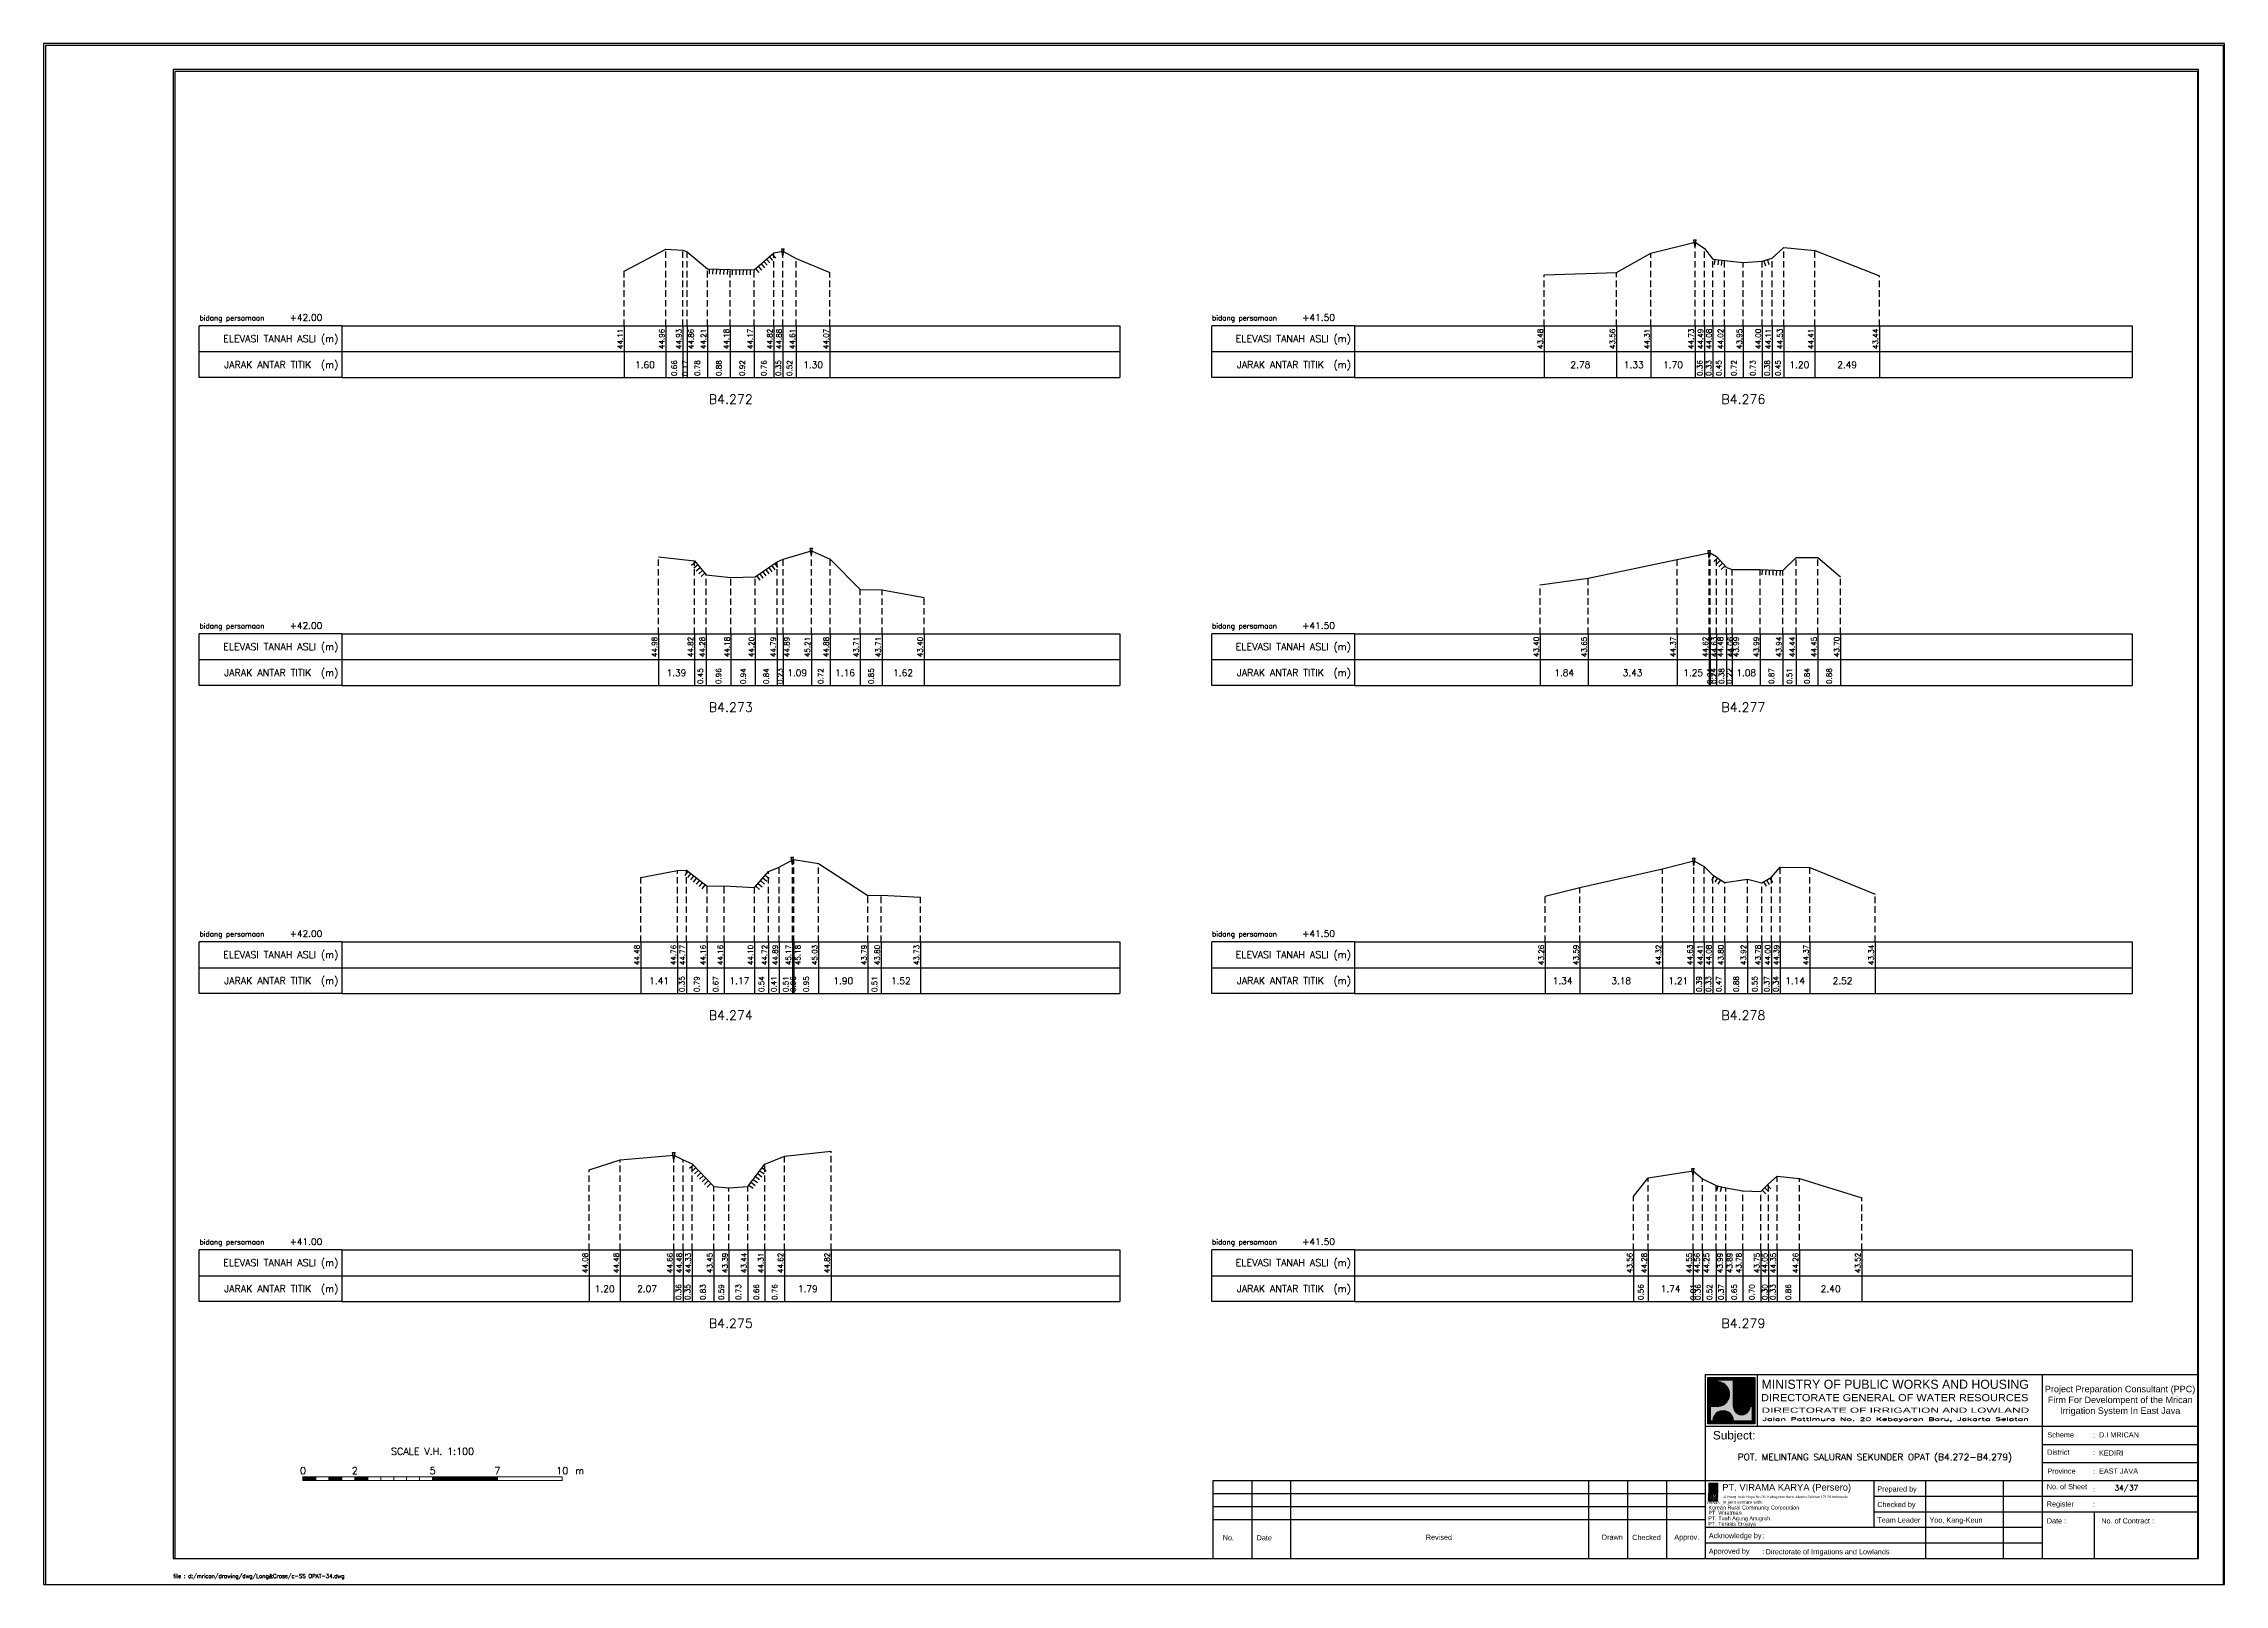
# Model space of a CAD drawing. Header units: inches. Extents: x -11 to 3175, y -842 to -783.
# Drawn here: x 2833 to 2917.1, y -842 to -782.6 of the extents above; entities that cross this region are included whole.
import ezdxf
from ezdxf.enums import TextEntityAlignment as Align

# ---------------------------------------------------------------- set-up
doc = ezdxf.new("R2010")
doc.units = ezdxf.units.IN
doc.header["$MEASUREMENT"] = 0
doc.linetypes.add('DASHED2', pattern=[0.375, 0.25, -0.125])
doc.layers.add('KOP', color=7, linetype='Continuous')
doc.layers.add('pelengkap', color=7, linetype='Continuous')
doc.styles.add('ARIAL', font='arial.ttf')
doc.styles.add('battang01', font='arial.ttf')
doc.styles.add('L100', font='simplex.shx', dxfattribs={"height": 0.254})
doc.styles.add('L140', font='simplex.shx', dxfattribs={"height": 0.356})
doc.styles.add('L60', font='simplex.shx', dxfattribs={"height": 0.152})
doc.styles.add('L80', font='simplex.shx', dxfattribs={"height": 0.203})
doc.styles.add('ROMANS-N', font='ROMANS.SHX', dxfattribs={"width": 0.8})
doc.styles.add('SONDU', font='arial.ttf')
doc.styles.get("Standard").update_dxf_attribs({"font": 'simplex.shx'})
doc.styles.add('STYLE1', font='arial.ttf', dxfattribs={"height": 0.2})
pattern_1 = [(45, (0, 0), (-0.08838834764831843, 0.08838834764831845), [])]

# ---------------------------------------------------------------- blocks, each defined once
blk = doc.blocks.new('kop')
at = {"layer": 'KOP'}
h = blk.add_hatch(color=3, dxfattribs=at)
h.paths.add_polyline_path([(609.8653532927285, 69.7965174242664), (591.8076082223538, 69.7965174242664), (591.8076082223538, 51.90947071793616), (609.8653532927285, 51.90947071793616)])
h.paths.add_polyline_path([(592.1020534932645, 52.24844148547069), (592.1020534932645, 69.50460869670152), (609.5341911203627, 69.50460869670152), (609.5341911203627, 52.24844148547069)], flags=16)
edge = h.paths.add_edge_path(flags=0)
edge.add_line((608.873529834174, 52.90910277674104), (601.6712012034158, 52.90910277674104))
edge.add_ellipse((597.6820295724688, 52.91975268540099), major_axis=(2.820780363398898, 2.820780363398898), ratio=0.9999999999999934, start_angle=314.8470375744171, end_angle=495.1529624255826)
edge.add_line((593.6928579415221, 52.90910277674104), (592.7627147794652, 52.90910277674104))
edge.add_line((592.7627147794651, 52.90910277674104), (592.7627147794651, 58.62619728620361))
edge.add_line((592.7627147794651, 58.62619728620368), (595.428986556629, 58.62619728620368))
edge.add_ellipse((595.4289865566291, 63.36824099147847), major_axis=(-3.353131261170752, 3.353131261170752), ratio=0.9999999999999983, start_angle=134.9999999999999, end_angle=314.9999999999999)
edge.add_line((595.4289865566291, 68.11028469675327), (595.4289865566291, 68.84394741944757))
edge.add_line((595.4289865566291, 68.84394741944752), (601.6547436091821, 68.84394741944752))
edge.add_line((601.6547436091821, 68.84394741944752), (601.6547436091821, 58.59413430307072))
edge.add_ellipse((604.8563547331537, 58.62619728605213), major_axis=(2.263994459030571, 2.263994459030571), ratio=0.9999999999991376, start_angle=135.5737774266452, end_angle=315.0000000026869)
edge.add_line((608.0581264027169, 58.62619728620368), (608.873529834174, 58.62619728620368))
edge.add_line((608.873529834174, 58.62619728620368), (608.873529834174, 52.9091027767411))
h = blk.add_hatch(dxfattribs=at)
h.set_pattern_fill('ANSI31', color=21)
h.set_pattern_definition(pattern_1)
h.paths.add_polyline_path([(609.5341911203627, 69.50460869670152), (592.1020534932645, 69.50460869670152), (592.1020534932645, 52.24844148547069), (609.5341911203627, 52.24844148547069)])
edge = h.paths.add_edge_path(flags=16)
edge.add_line((608.0581264038578, 58.62619728331649), (608.873529834174, 58.62619728331649))
edge.add_line((608.873529834174, 58.62619728331649), (608.873529834174, 52.90910277674104))
edge.add_line((608.873529834174, 52.90910277674104), (601.6712012043477, 52.90910277674104))
edge.add_ellipse((597.6820295732255, 52.91975268530538), major_axis=(-2.820780363950464, 2.820780363950464), ratio=0.9999999999999999, start_angle=224.8470375717975, end_angle=405.1529624282025)
edge.add_line((593.6928579421033, 52.90910277674104), (592.7627147794651, 52.90910277674104))
edge.add_line((592.7627147794651, 52.90910277674104), (592.7627147794651, 58.62619728331649))
edge.add_line((592.7627147794651, 58.62619728331649), (595.4289865705781, 58.62619728331649))
edge.add_ellipse((595.4289865571182, 63.3682409894528), major_axis=(-3.353131262124677, 3.353131262124677), ratio=0.9999999999999912, start_angle=134.9999999999997, end_angle=314.9999999999998)
edge.add_line((595.4289865571182, 68.11028469676671), (595.4289865571182, 68.84394741944752))
edge.add_line((595.4289865571182, 68.84394741944752), (601.6547436095548, 68.84394741944752))
edge.add_line((601.6547436095548, 68.84394741944752), (601.6547436095548, 58.5941344047481))
edge.add_ellipse((604.8563547345466, 58.62619728331649), major_axis=(-2.263994459341034, 2.263994459341035), ratio=0.999999999999965, start_angle=45.57377555810933, end_angle=225.000000000001)
h = blk.add_hatch(color=3, dxfattribs=at)
edge = h.paths.add_edge_path()
edge.add_line((601.6547436091821, 68.84394741944752), (595.4289865566291, 68.84394741944752))
edge.add_line((595.4289865566291, 68.84394741944752), (595.4289865566291, 68.11028469675321))
edge.add_ellipse((595.4289865566291, 63.36824099147847), major_axis=(-3.353131261170759, 3.353131261170758), ratio=0.9999999999999979, start_angle=134.9999999999999, end_angle=314.99999999999994, ccw=False)
edge.add_line((595.4289865566291, 58.62619728620368), (592.7627147794652, 58.62619728620368))
edge.add_line((592.7627147794651, 58.62619728620368), (592.7627147794651, 52.9091027767411))
edge.add_line((592.7627147794651, 52.90910277674104), (593.692857941522, 52.90910277674104))
edge.add_ellipse((597.6820295724688, 52.91975268540099), major_axis=(-2.820780363398898, 2.820780363398898), ratio=0.9999999999999934, start_angle=-135.1529624255826, end_angle=45.15296242558293, ccw=False)
edge.add_line((601.6712012034156, 52.90910277674104), (608.8735298341738, 52.90910277674104))
edge.add_line((608.873529834174, 52.90910277674104), (608.873529834174, 58.62619728620361))
edge.add_line((608.873529834174, 58.62619728620368), (608.0581264027169, 58.62619728620368))
edge.add_ellipse((604.856354733136, 58.62619728987087), major_axis=(2.263994459042317, 2.263994459042318), ratio=0.9999999999997576, start_angle=134.426222510409, end_angle=314.999999934367, ccw=False)
edge.add_line((601.6547436091821, 58.65826027636805), (601.6547436091821, 68.8439474194476))
h = blk.add_hatch(dxfattribs=at)
h.set_pattern_fill('ANSI31', color=41)
h.set_pattern_definition(pattern_1)
h.paths.add_polyline_path([(595.5939701222399, 25.44229578518152), (591.9923714647559, 25.44229578518152), (591.9923714647559, 22.12011222587194), (595.5939701222399, 22.12011222587194)])
h.paths.add_polyline_path([(594.8290399212113, 23.80107538915849), (595.486404190889, 22.50553331270966), (594.9518442189607, 22.50553331270966), (594.3704352444638, 23.59173922572727), (594.3704352444638, 22.50553331270966), (593.8526512319377, 22.50553331270966), (593.8526512319377, 24.7253559070662), (593.2416323709347, 22.50553331270966), (592.8436656118323, 22.50553331270966), (592.1206616099082, 25.0450254569166), (592.6728596590955, 25.0450254569166), (593.0257276515837, 23.53939475651638), (593.4088768836065, 25.0450254569166), (594.3704352444638, 25.0450254569166), (594.3704352444638, 23.99209855350495), (594.8904903176194, 25.0450254569166), (595.4627761213299, 25.0450254569166)], flags=16)
at = {"color": 2}
blk.add_lwpolyline([(-49.29008735655361, -9.987386569675465), (790.6905617838997, -9.987386569675465), (790.6905617838997, 583.2926438577114), (-49.29008735655361, 583.2926438577114)], close=True, dxfattribs=at)
at = {"color": 6}
blk.add_lwpolyline([(0.6493091440684111, 0.0004927304488262507), (780.7026824837753, 0.0004927304488262507), (780.7026824837753, 573.3047645575871), (0.6493091440684111, 573.3047645575871)], close=True, dxfattribs=at)
at = {"layer": 'KOP', "color": 5}
for p, q in [((590.8030303217506, 70.96299432783698), (590.8030303217506, 29.98464833497903)), ((590.8030303217506, 70.96299432783698), (780.7026824837753, 70.96299432783698)), ((400.9033781597261, 29.98464833497903), (400.9033781597261, 0.0004927304488262507)), ((400.9033781597261, 29.98464833497903), (590.8030303217506, 29.98464833497903)), ((590.8030303217506, 29.98464833497903), (590.8030303217506, 0.0004927304488262507))]:
    blk.add_line(p, q, dxfattribs=at)
at = {"layer": 'KOP', "color": 3}
for p, q in [((591.8076082223538, 69.7965174242664), (609.8653532927285, 69.7965174242664)), ((591.8076082223538, 51.90947071793616), (591.8076082223538, 69.7965174242664)), ((592.1020534932645, 69.50460869670152), (609.5341911203627, 69.50460869670152)), ((592.1020534932645, 52.24844148547069), (592.1020534932645, 69.50460869670152)), ((595.4289865571182, 68.84394741502373), (595.4289865571182, 68.1102846954029)), ((595.4289865566291, 68.84394741944752), (601.6547436091821, 68.84394741944752)), ((601.6547436095548, 58.59413430414176), (601.6547436095548, 68.84394741502373)), ((609.5341911203627, 69.50460869670152), (609.5341911203627, 52.24844148547069)), ((609.8653532927285, 69.7965174242664), (609.8653532927285, 51.90947071793616)), ((609.8653532927285, 51.90947071793616), (591.8076082223538, 51.90947071793616)), ((609.5341911203627, 52.24844148547069), (592.1020534932645, 52.24844148547069)), ((592.7627147794651, 52.90910277674104), (592.7627147794651, 58.62619728620368)), ((595.4289865571182, 58.62619728331649), (592.7627147799426, 58.62619728331649)), ((593.6928579415221, 52.90910277674104), (592.7627147794651, 52.90910277674104)), ((608.873529834174, 52.90910277674104), (601.6712012034156, 52.90910277674104)), ((608.8735298352565, 58.62619728331649), (608.0581264038578, 58.62619728331649)), ((608.873529834174, 58.62619728620368), (608.873529834174, 52.90910277674104)), ((720.7343712747147, 43.97725428375983), (780.7026824837753, 43.97725428375983)), ((720.7343712747147, 36.98095130936949), (780.7026824837753, 36.98095130936949)), ((415.895455961991, 29.98464833497903), (415.895455961991, 0.0004927304488262507)), ((430.8875337642562, 29.98464833497903), (430.8875337642562, 0.0004927304488262507)), ((545.8267969149554, 29.98464833497903), (545.8267969149554, 0.0004927304488262507)), ((560.8188747172203, 29.98464833497903), (560.8188747172203, 0.0004927304488262507)), ((575.8109525194855, 29.98464833497903), (575.8109525194855, 0.0004927304488262507)), ((655.7687007982327, 29.98464833497903), (655.7687007982327, 11.99415497226093)), ((675.7581378679197, 29.98464833497903), (675.7581378679197, 0.0004927304488262507)), ((705.7422934724498, 29.98464833497903), (705.7422934724498, 0.0004927304488262507)), ((400.9033781597261, 24.98728906755738), (590.8030303217506, 24.98728906755738)), ((400.9033781597261, 19.98992980013563), (590.8030303217506, 19.98992980013563)), ((655.7687007982327, 23.98781721407303), (720.7343712747147, 23.98781721407303)), ((655.7687007982327, 17.99098609316704), (720.7343712747147, 17.99098609316704)), ((720.7343712747147, 23.98781721407303), (780.7026824837753, 23.98781721407303)), ((720.7343712747147, 17.99098609316704), (780.7026824837753, 17.99098609316704)), ((740.7238083444017, 17.99098609316704), (740.7238083444017, 0.0004927304488262507)), ((400.9033781597261, 14.99257053271398), (590.8030303217506, 14.99257053271398)), ((590.8030303217506, 5.997323851354935), (720.7343712747147, 5.997323851354935))]:
    blk.add_line(p, q, dxfattribs=at)
at = {"layer": 'KOP', "color": 4}
for p, q in [((610.7924673914374, 70.96299432783698), (610.7924673914374, 50.97355725815018)), ((720.7343712747147, 70.96299432783698), (720.7343712747147, 0.0004927304488262507)), ((590.8030303217506, 50.97355725815018), (720.7343712747147, 50.97355725815018)), ((720.7343712747147, 50.97355725815018), (780.7026824837753, 50.97355725815018)), ((590.8030303217506, 29.98464833497903), (720.7343712747147, 29.98464833497903)), ((720.7343712747147, 29.98464833497903), (780.7026824837753, 29.98464833497903)), ((590.8030303217506, 11.99415497226093), (720.7343712747147, 11.99415497226093))]:
    blk.add_line(p, q, dxfattribs=at)
at = {"layer": 'KOP', "color": 41}
blk.add_line((595.5939701222399, 22.12011222587194), (591.9923714647559, 22.12011222587194), dxfattribs=at)
for points in [[(591.9923714647559, 25.44229578518152), (595.5939701222399, 25.44229578518152)], [(592.2042302093139, 25.44229578518152), (592.4160889538717, 25.44229578518152)], [(592.6279476984296, 25.44229578518152), (592.8398064429874, 25.44229578518152)], [(593.0516651875452, 25.44229578518152), (593.2635239321031, 25.44229578518152)], [(593.475382676661, 25.44229578518152), (593.6872414212188, 25.44229578518152)], [(593.8991001657766, 25.44229578518152), (594.1109589103345, 25.44229578518152)], [(594.3228176548924, 25.44229578518152), (594.5346763994503, 25.44229578518152)], [(594.7465351440081, 25.44229578518152), (594.958393888566, 25.44229578518152)], [(595.1702526331238, 25.44229578518152), (595.3821113776818, 25.44229578518152)], [(592.1206616099082, 25.0450254569166), (592.6728596590955, 25.0450254569166)], [(592.1206616099082, 25.0450254569166), (592.8436656118323, 22.50553331270964)], [(592.6728596590955, 25.04502545691657), (593.0257276515837, 23.53939475651638), (593.4088768836065, 25.04502545691663)], [(592.8436656118323, 22.50553331270966), (593.2416323709347, 22.50553331270966)], [(593.2416323709347, 22.50553331270964), (593.8526512319377, 24.7253559070662)], [(593.4088768836065, 25.0450254569166), (594.3704352444638, 25.0450254569166)], [(593.8526512319377, 22.50553331270966), (593.8526512319377, 24.7253559070662)], [(593.8526512319377, 22.50553331270966), (594.3704352444638, 22.50553331270966)], [(594.3704352444638, 25.0450254569166), (594.3704352444638, 23.99209855350495)], [(594.3704352444638, 23.99209855350495), (594.8904903176194, 25.04502545691664)], [(594.9518442189607, 22.50553331270961), (594.3704352444638, 23.59173922572727)], [(594.3704352444638, 23.59173922572727), (594.3704352444638, 22.50553331270966)], [(594.8290399212113, 23.80107538915849), (595.4627761213299, 25.04502545691658)], [(594.8290399212113, 23.80107538915849), (595.486404190889, 22.50553331270966)], [(594.8904903176194, 25.0450254569166), (595.4627761213299, 25.0450254569166)], [(594.9518442189607, 22.50553331270966), (595.486404190889, 22.50553331270966)]]:
    blk.add_lwpolyline(points, dxfattribs=at)
at = {"layer": 'KOP', "color": 42}
for points in [[(592.1962927759001, 29.11418325926331), (592.1962927759001, 25.44229578518152)], [(592.5354066955362, 29.11418325926331), (592.5354066955362, 25.44229578518152)], [(592.9591241846518, 29.11418325926331), (592.9591241846518, 25.44229578518152)], [(593.3828416737675, 29.11418325926331), (593.3828416737675, 25.44229578518152)], [(593.8065591628832, 29.11418325926331), (593.8065591628832, 25.44229578518152)], [(594.2302766519989, 29.11418325926331), (594.2302766519989, 25.44229578518152)], [(594.6539941411147, 29.11418325926331), (594.6539941411147, 25.44229578518152)], [(595.0777116302304, 29.11418325926331), (595.0777116302304, 25.44229578518152)], [(595.5014291193462, 29.11418325926331), (595.5014291193462, 25.44229578518152)]]:
    blk.add_lwpolyline(points, dxfattribs=at)
at = {"layer": 'KOP', "color": 3}
for centre, major_axis, ratio, start_param, end_param in [((595.4289865571182, 63.3682409894528), (-3.353131262124677, 3.353131262124677), 0.9999999999999912, 2.35619449019234, 5.497787143782134), ((597.6820295732255, 52.91975268530538), (-2.820780363950464, 2.820780363950464), 0.9999999999999998, 3.924321118983262, 7.071253168581014), ((604.8563547345466, 58.62619728331649), (-2.263994459341034, 2.263994459341035), 0.9999999999999651, 0.7853981633974656, 3.926990816987259)]:
    blk.add_ellipse(centre, major_axis=major_axis, ratio=ratio, start_param=start_param, end_param=end_param, dxfattribs=at)
at = {"layer": 'KOP', "color": 5, "style": 'SONDU'}
for s, height, width, p, p2 in [('MINISTRY OF PUBLIC WORKS AND HOUSING', 3.49815148719519, 0.9710490151369037, (612.4932982688147, 65.39724920043633), (715.583635835389, 65.39724920043633)), ('DIRECTORATE GENERAL OF WATER RESOURCES', 2.748547597081934, 1.100714376561997, (612.3259886324004, 60.61804978528377), (715.4154333181652, 60.61804978528377)), ('DIRECTORATE OF IRRIGATION AND LOWLAND', 1.99894370696868, 1.63875262601232, (612.5247331509995, 56.15346481889102), (715.7518429621628, 56.15346481889102))]:
    blk.add_text(s, height=height, dxfattribs=dict(at, width=width)).set_placement(p, p2, align=Align.FIT)
at = {"layer": 'KOP', "color": 3, "style": 'ROMANS-N', "width": 1.832260783358812}
blk.add_text('Jalan Pattimura No. 20 Kebayoran Baru, Jakarta Selatan', height=1.249339816855425, dxfattribs=at).set_placement((612.7914110984061, 53.0739527913797), (715.583635835389, 53.0739527913797), align=Align.FIT)
at = {"layer": 'KOP', "color": 5, "style": 'ARIAL'}
blk.add_text('Subject:', height=3.252150442789123, dxfattribs=at).set_placement((593.7538629287924, 45.86653647040268))
at = {"layer": 'KOP', "color": 3}
for s, height, style, p in [('Scheme', 1.99894370696868, 'battang01', (722.7467307064071, 46.65722556886666)), ('District', 1.99894370696868, 'battang01', (722.6754973804648, 39.96707763894264)), (':', 1.99894370696868, 'battang01', (740.368327375754, 46.56012324452533)), ('D.I MRICAN', 1.99894370696868, 'battang01', (742.6585068305885, 46.65722556886666)), ('Province', 1.99894370696868, 'battang01', (722.7467307064071, 32.66461962008597)), (':', 1.99894370696868, 'battang01', (740.368327375754, 32.56751729574452)), (':', 1.99894370696868, 'battang01', (740.382074427338, 39.86997531646293)), ('KEDIRI', 1.99894370696868, 'battang01', (742.6585068305885, 39.66092259447632)), ('EAST JAVA', 1.99894370696868, 'battang01', (742.6585068305885, 32.66461962008597)), ('Prepared by', 1.99894370696868, 'battang01', (657.1430811109453, 25.78808395849862)), ('No. of Sheet ', 1.99894370696868, 'battang01', (722.520620818671, 26.67669459981798)), (':', 1.99894370696868, 'battang01', (740.3764858407951, 25.61838168175072)), ('in joint venture with:', 1.249339816855425, 'SONDU', (597.5578460284455, 21.07202452231022)), ('Checked by', 1.99894370696868, 'battang01', (657.1430811109453, 19.79125283759251)), ('Register', 1.99894370696868, 'battang01', (722.520620818671, 20.01807698302375)), (':', 1.99894370696868, 'battang01', (740.3598310849088, 19.92097465868241)), ('No.', 2, 'STYLE1', (404.7326663119579, 6.989602865739329)), ('Date', 2, 'STYLE1', (417.7761580577991, 6.989602865739329)), ('Revised', 2, 'STYLE1', (483.0371936477145, 7.169341252978228)), ('Drawn', 2, 'STYLE1', (550.9231662973559, 7.182965166626985)), ('Checked', 2, 'STYLE1', (562.6224972631348, 7.108401592637279)), ('Approv.', 2, 'STYLE1', (578.86250988613, 7.205550314016108)), ('Acknowledge by', 1.99894370696868, 'battang01', (592.1774106344633, 7.797590595780406)), (':', 1.99894370696868, 'battang01', (612.7647815001492, 7.813086169812294)), ('Team Leader', 1.99894370696868, 'battang01', (657.1430811109453, 13.79442171668651)), ('Yoo, Kang-Keun', 1.99894370696868, 'battang01', (677.261691985017, 13.79442171668651)), ('Date :', 1.99894370696868, 'battang01', (722.520620818671, 13.48542904786333)), ('No. of Contract :', 1.99894370696868, 'battang01', (743.5203251274443, 13.48542904786333)), ('Approved by', 1.99894370696868, 'battang01', (592.1774106344633, 1.800759474874411)), (':', 1.99894370696868, 'battang01', (612.8062382028575, 1.771932832116903)), ('Directorate of Irrigations and Lowlands', 1.99894370696868, 'battang01', (614.0846811434608, 1.594699671224788))]:
    blk.add_text(s, height=height, dxfattribs=dict(at, style=style)).set_placement(p)
at = {"layer": 'KOP', "color": 6, "style": 'SONDU'}
blk.add_text('PT. VIRAMA KARYA (Persero)', height=2.580944750812598, dxfattribs=at).set_placement((597.3630730504415, 26.14584984606049))
at = {"layer": 'KOP', "color": 42, "style": 'SONDU'}
blk.add_text('VIRAMA', height=0.9417941134961573, dxfattribs=at).set_placement((591.2959839900191, 21.03873930941651))
at = {"layer": 'KOP', "color": 4, "style": 'SONDU'}
for s, p in [('Korean Rural Community Corporation', (592.0172325651579, 18.85809622764893)), ('PT. Wiratman', (592.0172325651579, 16.86431729777243)), ('PT. Terasis Erojaya', (591.9444979581187, 12.58833032325808)), ('PT. Tuah Agung Anugrah', (591.9984246368545, 14.73155498450907))]:
    blk.add_text(s, height=1.49920778022651, dxfattribs=at).set_placement(p)
at = {"layer": 'KOP', "color": 3, "insert": (719.8583502723425, 60.76950394133539), "char_height": 2.49867963371085, "width": 61.43936713392102, "attachment_point": 4, "style": 'SONDU'}
blk.add_mtext('\\pi1.9124;Project Preparation Consultant (PPC)\\P\\pi3.0493;Firm For Develompent of the Mrican \\P\\pi7.7731;Irrigation System In East Java', dxfattribs=at)
at = {"layer": 'KOP', "color": 2, "insert": (597.5716775050441, 24.25098294227902), "char_height": 0.9994718534843399, "width": 48.71807324837515, "attachment_point": 1, "style": 'SONDU'}
blk.add_mtext('Jl. Hang Tuah Raya No.26, Kebayoran Baru Jakarta Selatan 12120 Indonesia', dxfattribs=at)
blk = doc.blocks.new('*X6')
at = {"color": 0}
for p, q in [((20000, 6250), (25000, 6250)), ((20000, 6200), (25000, 6200)), ((20000, 6150), (25000, 6150)), ((20000, 6100), (25000, 6100)), ((20000, 6050), (25000, 6050))]:
    blk.add_line(p, q, dxfattribs=at)
blk = doc.blocks.new('*X5')
at = {"color": 0}
for p, q in [((14000, 6250), (15000, 6250)), ((14000, 6200), (15000, 6200)), ((14000, 6150), (15000, 6150)), ((14000, 6100), (15000, 6100)), ((14000, 6050), (15000, 6050))]:
    blk.add_line(p, q, dxfattribs=at)
blk = doc.blocks.new('*X3')
at = {"color": 0}
for p, q in [((10000, 6250), (11000, 6250)), ((10000, 6200), (11000, 6200)), ((10000, 6150), (11000, 6150)), ((10000, 6100), (11000, 6100)), ((10000, 6050), (11000, 6050))]:
    blk.add_line(p, q, dxfattribs=at)
blk = doc.blocks.new('*X4')
at = {"color": 0}
for p, q in [((12000, 6250), (13000, 6250)), ((12000, 6200), (13000, 6200)), ((12000, 6150), (13000, 6150)), ((12000, 6100), (13000, 6100)), ((12000, 6050), (13000, 6050))]:
    blk.add_line(p, q, dxfattribs=at)
blk = doc.blocks.new('c100')
at = {"color": 2}
blk.add_lwpolyline([(-5, -1), (79.10000000000002, -1), (79.10000000000002, 58.4), (-5, 58.4)], close=True, dxfattribs=at)
at = {"color": 6}
blk.add_lwpolyline([(0, 0), (78.10000000000002, 0), (78.10000000000002, 57.4), (3.516176065587739e-15, 57.4)], close=True, dxfattribs=at)
at = {"color": 3, "lineweight": 0}
for points in [[(5, 3), (5.5, 3), (5.5, 3.15), (5, 3.15)], [(5.5, 3), (6, 3), (6, 3.15), (5.5, 3.15)], [(6, 3), (6.5, 3), (6.5, 3.15), (6, 3.15)], [(6.5, 3), (7, 3), (7, 3.15), (6.5, 3.15)], [(7, 3), (7.5, 3), (7.5, 3.15), (7, 3.15)], [(7.5, 3), (8, 3), (8, 3.15), (7.5, 3.15)], [(8, 3), (8.5, 3), (8.5, 3.15), (8, 3.15)], [(8.5, 3), (9, 3), (9, 3.15), (8.5, 3.15)], [(9, 3), (9.5, 3), (9.5, 3.15), (9, 3.15)], [(9.5, 3), (10, 3), (10, 3.15), (9.5, 3.15)], [(10, 3), (12.5, 3), (12.5, 3.15), (10, 3.15)], [(12.5, 3), (15, 3), (15, 3.15), (12.5, 3.15)]]:
    blk.add_lwpolyline(points, close=True, dxfattribs=at)
at = {"color": 1, "lineweight": 0, "xscale": 0.0005, "yscale": 0.0005, "zscale": 0.0005}
for name in ['*X3', '*X4', '*X5', '*X6']:
    blk.add_blockref(name, (0, 0), dxfattribs=at)
at = {"color": 3}
for s, p in [('SCALE V.H. 1:100', (10, 4)), ('0', (5, 3.25)), ('2', (7, 3.25)), ('5', (10, 3.25)), ('7', (12.5, 3.25)), ('10', (15, 3.25))]:
    blk.add_text(s, height=0.27, dxfattribs=at).set_placement(p, align=Align.CENTER)
blk.add_text('m', height=0.27, dxfattribs=at).set_placement((15.5, 3.25))
blk = doc.blocks.new('das2')
at = {"color": 5, "linetype": 'Continuous'}
for q in [(0, 1), (17.75, 0.9999999999999973)]:
    blk.add_line((2.75, 1), q, dxfattribs=at)
at = {"color": 3, "linetype": 'Continuous'}
for p, q in [((2.75, 1), (2.75, 0)), ((17.75, 0.9999999999999973), (17.75, -2.664535259100376e-15)), ((0, 0.5000000000000004), (17.75, 0.4999999999999973)), ((2.75, 0), (0, 0)), ((2.75, 0), (17.75, -2.664535259100376e-15))]:
    blk.add_line(p, q, dxfattribs=at)
blk.add_lwpolyline([(0, 0), (0, 1)], dxfattribs=at)
blk.add_text('bidang persamaan', height=0.1, dxfattribs=at).set_placement((0.005000000000000004, 1.100000000000001))
at = {"color": 5, "linetype": 'Continuous'}
for s, p in [('ELEVASI TANAH ASLI (m)', (2.683279515513197, 0.6825000000000001)), ('JARAK ANTAR TITIK  (m)', (2.683279515513197, 0.1825000000000001))]:
    blk.add_text(s, height=0.135, dxfattribs=at).set_placement(p, align=Align.RIGHT)
blk = doc.blocks.new('gbrpatok')
at = {"color": 2, "linetype": 'Continuous'}
for p, q in [((-0.0004517254713327645, 0.0009574234873781506), (0.0004517254713327645, 0.0009574234873781506)), ((0, -0.001962284437723838), (-0.0004517254713327645, 0.0009574234873781506)), ((0, -0.001962284437723838), (0.0004517254713327645, 0.0009574234873781506))]:
    blk.add_line(p, q, dxfattribs=at)

msp = doc.modelspace()

# ---------------------------------------------------------------- linework, layer by layer
at = {"color": 2, "linetype": 'Continuous', "lineweight": -3}
for p, q in [((2855.389812229065, -791.3770419431918), (2856.989321120065, -790.5260419431918)), ((2856.989321120065, -790.5260419431918), (2857.647243050065, -790.5590419431917)), ((2894.985756661005, -790.6777456963808), (2896.686411242005, -790.2557456963808)), ((2896.686411242005, -790.2557456963808), (2897.049478729005, -790.4947456963807)), ((2897.049478729005, -790.4947456963807), (2897.376515581005, -790.9057456963808)), ((2899.660415445005, -790.8767456963808), (2900.112517632005, -790.4547456963808)), ((2900.112517632005, -790.4547456963808), (2901.308426819005, -790.5707456963808)), ((2857.647243050065, -790.5590419431917), (2857.820062715065, -790.6240419431917)), ((2857.820062715065, -790.6240419431917), (2858.597960222065, -791.2790419431917)), ((2858.597960222065, -791.2790419431917), (2859.481684026065, -791.3090419431917)), ((2859.481684026065, -791.3090419431917), (2860.401260048065, -791.3150419431918)), ((2860.401260048065, -791.3150419431918), (2861.156317412065, -790.6640419431917)), ((2861.156317412065, -790.6640419431917), (2861.510928467065, -790.6050419431917)), ((2861.510928467065, -790.6050419431917), (2862.027310109065, -790.8780419431918)), ((2862.027310109065, -790.8780419431918), (2863.325805873065, -791.4180419431917)), ((2893.656046743005, -791.4217456963808), (2894.985756661005, -790.6777456963808)), ((2897.376515581005, -790.9057456963808), (2897.822807300005, -790.9617456963808)), ((2897.822807300005, -790.9617456963808), (2898.547449930005, -791.0337456963808)), ((2898.547449930005, -791.0337456963808), (2899.276414331005, -790.9877456963808)), ((2899.276414331005, -790.9877456963808), (2899.660415445005, -790.8767456963808)), ((2901.308426819005, -790.5707456963808), (2903.797850055005, -791.5457456963808)), ((2890.871305912005, -791.5077456963808), (2893.656046743005, -791.4217456963808)), ((2861.515386027925, -802.4696920376081), (2862.607849756925, -802.148692037608)), ((2862.607849756925, -802.148692037608), (2863.327696962925, -802.477692037608)), ((2895.991814734754, -802.4900721958124), (2897.237322261754, -802.2360721958125)), ((2897.237322261754, -802.2360721958125), (2897.274443684754, -802.2310721958125)), ((2897.274443684754, -802.2310721958125), (2897.516422603755, -802.3750721958125)), ((2856.711568810925, -802.379692037608), (2858.099618507925, -802.537692037608)), ((2858.099618507925, -802.537692037608), (2858.552521903925, -803.076692037608)), ((2858.552521903925, -803.076692037608), (2859.507839272925, -803.1816920376081)), ((2860.446697980924, -803.1576920376081), (2861.287007222925, -802.572692037608)), ((2861.287007222925, -802.572692037608), (2861.515386027925, -802.4696920376081)), ((2863.327696962925, -802.477692037608), (2864.488407386925, -803.650692037608)), ((2892.562638851754, -803.2080721958125), (2895.991814734754, -802.4900721958124)), ((2897.516422603755, -802.3750721958125), (2897.898236779754, -802.7980721958124)), ((2897.898236779754, -802.7980721958124), (2898.120526655754, -802.8720721958125)), ((2898.120526655754, -802.8720721958125), (2899.200984657754, -802.8730721958125)), ((2899.200984657754, -802.8730721958125), (2900.072486103754, -802.9160721958125)), ((2900.072486103754, -802.9160721958125), (2900.585420379754, -802.4170721958125)), ((2900.585420379754, -802.4170721958125), (2901.423994090754, -802.4090721958125)), ((2901.423994090754, -802.4090721958125), (2902.300909231754, -803.1550721958125)), ((2859.507839272925, -803.1816920376081), (2860.446697980924, -803.1576920376081)), ((2864.488407386925, -803.650692037608), (2865.336929638925, -803.654692037608)), ((2865.336929638925, -803.654692037608), (2866.952539043925, -803.958692037608)), ((2890.718608815754, -803.4610721958124), (2892.562638851754, -803.2080721958125)), ((2861.365022705269, -814.3472589195418), (2861.877038330269, -814.0632589195418)), ((2861.877038330269, -814.0632589195418), (2861.936502605269, -814.0542589195418)), ((2861.936502605269, -814.0542589195418), (2862.886109685269, -814.2042589195419)), ((2856.031958330269, -814.7522589195419), (2857.440106395269, -814.4782589195419)), ((2857.440106395269, -814.4782589195419), (2857.789253355269, -814.4662589195418)), ((2857.789253355269, -814.4662589195418), (2858.583320066269, -815.0802589195418)), ((2860.415900075269, -815.1322589195419), (2860.951065868269, -814.5152589195418)), ((2860.951065868269, -814.5152589195418), (2861.365022705269, -814.3472589195418)), ((2862.886109685269, -814.2042589195419), (2864.790553389269, -815.4412589195418)), ((2892.248545396801, -815.1387210756641), (2895.4311263288, -814.4097210756642)), ((2895.4311263288, -814.4097210756642), (2896.6448680638, -814.1007210756642)), ((2896.6448680638, -814.1007210756642), (2897.0359498978, -814.3187210756641)), ((2897.0359498978, -814.3187210756641), (2897.3673360568, -814.6537210756642)), ((2897.3673360568, -814.6537210756642), (2897.8338832038, -814.9357210756641)), ((2897.8338832038, -814.9357210756641), (2898.710338955801, -814.8117210756641)), ((2898.710338955801, -814.8117210756641), (2899.2653384418, -814.9497210756641)), ((2899.2653384418, -814.9497210756641), (2899.6387354628, -814.7327210756641)), ((2899.6387354628, -814.7327210756641), (2899.9747625078, -814.3437210756641)), ((2899.9747625078, -814.3437210756641), (2901.116941856801, -814.3657210756642)), ((2901.116941856801, -814.3657210756642), (2903.6336688918, -815.3947210756642)), ((2858.583320066269, -815.0802589195418), (2859.249330203269, -815.0742589195418)), ((2859.249330203269, -815.0742589195418), (2860.415900075269, -815.1322589195419)), ((2864.790553389269, -815.4412589195418), (2865.300445989269, -815.4322589195418)), ((2865.300445989269, -815.4322589195418), (2866.817965470269, -815.5012589195418)), ((2890.908116892801, -815.4717210756642), (2892.248545396801, -815.1387210756641)), ((2854.038437292877, -826.0235487069963), (2855.238357735877, -825.6265487069962)), ((2855.238357735877, -825.6265487069962), (2857.304025907878, -825.4485487069962)), ((2857.304025907878, -825.4485487069962), (2857.661943496877, -825.6275487069962)), ((2857.661943496877, -825.6275487069962), (2858.009462651878, -825.7815487069962)), ((2858.009462651878, -825.7815487069962), (2858.841443222877, -826.6625487069962)), ((2860.157778524877, -826.6645487069962), (2860.813848837878, -825.7985487069963)), ((2860.813848837878, -825.7985487069963), (2861.573852249878, -825.4925487069962)), ((2861.573852249878, -825.4925487069962), (2863.365081674878, -825.2925487069963)), ((2858.841443222877, -826.6625487069962), (2859.427738222877, -826.7175487069962)), ((2859.427738222877, -826.7175487069962), (2860.157778524877, -826.6645487069962)), ((2894.318256621506, -827.0437018194174), (2894.874625075506, -826.3307018194173)), ((2894.874625075506, -826.3307018194173), (2896.612376495506, -826.0577018194174)), ((2896.612376495506, -826.0577018194174), (2896.617376495507, -826.0527018194174)), ((2896.617376495507, -826.0527018194174), (2896.979298830506, -826.3627018194173)), ((2896.979298830506, -826.3627018194173), (2897.500568479506, -826.6177018194173)), ((2897.500568479506, -826.6177018194173), (2897.874109430506, -826.7157018194173)), ((2899.225112226507, -826.8567018194174), (2899.524454791506, -826.5547018194173)), ((2899.524454791506, -826.5547018194173), (2899.852635898506, -826.2587018194173)), ((2899.852635898506, -826.2587018194173), (2900.716987804507, -826.3487018194173)), ((2900.716987804507, -826.3487018194173), (2903.114281523506, -827.0927018194174)), ((2897.874109430506, -826.7157018194173), (2898.523197261507, -826.8267018194174)), ((2898.523197261507, -826.8267018194174), (2899.225112226507, -826.8567018194174))]:
    msp.add_line(p, q, dxfattribs=at)
at = {"color": 1, "linetype": 'DASHED2', "lineweight": -3}
for p, q in [((2856.989321120065, -793.4850419431917), (2856.989321120065, -790.5260419431918)), ((2896.686411242005, -793.4827456963808), (2896.686411242005, -790.2557456963808)), ((2897.049478729005, -793.4827456963808), (2897.049478729005, -790.4947456963807)), ((2900.112517632005, -793.4827456963808), (2900.112517632005, -790.4547456963808)), ((2855.389812229065, -793.4850419431917), (2855.389812229065, -791.3770419431918)), ((2857.647243050065, -793.4850419431917), (2857.647243050065, -790.5590419431917)), ((2857.820062715065, -793.4850419431917), (2857.820062715065, -790.6240419431917)), ((2858.597960222065, -793.4850419431917), (2858.597960222065, -791.2790419431917)), ((2859.481684026065, -793.4850419431917), (2859.481684026065, -791.3090419431917)), ((2860.401260048065, -793.4850419431917), (2860.401260048065, -791.3150419431918)), ((2861.156317412065, -793.4850419431917), (2861.156317412065, -790.6640419431917)), ((2861.510928467065, -793.4850419431917), (2861.510928467065, -790.6050419431917)), ((2862.027310109065, -793.4850419431917), (2862.027310109065, -790.8780419431918)), ((2894.985756661005, -793.4827456963808), (2894.985756661005, -790.6777456963808)), ((2897.376515581005, -793.4827456963808), (2897.376515581005, -790.9057456963808)), ((2897.822807300005, -793.4827456963808), (2897.822807300005, -790.9617456963808)), ((2898.547449930005, -793.4827456963808), (2898.547449930005, -791.0337456963808)), ((2899.276414331005, -793.4827456963808), (2899.276414331005, -790.9877456963808)), ((2899.660415445005, -793.4827456963808), (2899.660415445005, -790.8767456963808)), ((2901.308426819005, -793.4827456963808), (2901.308426819005, -790.5707456963808)), ((2863.325805873065, -793.4850419431917), (2863.325805873065, -791.4180419431917)), ((2890.871305912005, -793.4827456963808), (2890.871305912005, -791.5077456963808)), ((2893.656046743005, -793.4827456963808), (2893.656046743005, -791.4217456963808)), ((2903.797850055005, -793.4827456963808), (2903.797850055005, -791.5457456963808)), ((2862.607849756925, -805.360692037608), (2862.607849756925, -802.148692037608)), ((2897.237322261754, -805.3580721958125), (2897.237322261754, -802.2360721958125)), ((2897.274443684754, -805.3580721958125), (2897.274443684754, -802.2310721958125)), ((2856.711568810925, -805.360692037608), (2856.711568810925, -802.379692037608)), ((2858.099618507925, -805.360692037608), (2858.099618507925, -802.537692037608)), ((2858.552521903925, -805.360692037608), (2858.552521903925, -803.076692037608)), ((2861.287007222925, -805.360692037608), (2861.287007222925, -802.572692037608)), ((2861.515386027925, -805.360692037608), (2861.515386027925, -802.4696920376081)), ((2863.327696962925, -805.360692037608), (2863.327696962925, -802.477692037608)), ((2895.991814734754, -805.3580721958125), (2895.991814734754, -802.4900721958124)), ((2897.516422603755, -805.3580721958125), (2897.516422603755, -802.3750721958125)), ((2897.898236779754, -805.3580721958125), (2897.898236779754, -802.7980721958124)), ((2898.120526655754, -805.3580721958125), (2898.120526655754, -802.8720721958125)), ((2899.200984657754, -805.3580721958125), (2899.200984657754, -802.8730721958125)), ((2900.072486103754, -805.3580721958125), (2900.072486103754, -802.9160721958125)), ((2900.585420379754, -805.3580721958125), (2900.585420379754, -802.4170721958125)), ((2901.423994090754, -805.3580721958125), (2901.423994090754, -802.4090721958125)), ((2859.507839272925, -805.360692037608), (2859.507839272925, -803.1816920376081)), ((2860.446697980924, -805.360692037608), (2860.446697980924, -803.1576920376081)), ((2864.488407386925, -805.360692037608), (2864.488407386925, -803.650692037608)), ((2865.336929638925, -805.360692037608), (2865.336929638925, -803.654692037608)), ((2866.952539043925, -805.360692037608), (2866.952539043925, -803.958692037608)), ((2890.718608815754, -805.3580721958125), (2890.718608815754, -803.4610721958124)), ((2892.562638851754, -805.3580721958125), (2892.562638851754, -803.2080721958125)), ((2902.300909231754, -805.3580721958125), (2902.300909231754, -803.1550721958125)), ((2861.877038330269, -817.2352589195418), (2861.877038330269, -814.0632589195418)), ((2861.936502605269, -817.2352589195418), (2861.936502605269, -814.0542589195418)), ((2856.031958330269, -817.2352589195418), (2856.031958330269, -814.7522589195419)), ((2857.440106395269, -817.2352589195418), (2857.440106395269, -814.4782589195419)), ((2857.789253355269, -817.2352589195418), (2857.789253355269, -814.4662589195418)), ((2860.951065868269, -817.2352589195418), (2860.951065868269, -814.5152589195418)), ((2861.365022705269, -817.2352589195418), (2861.365022705269, -814.3472589195418)), ((2862.886109685269, -817.2352589195418), (2862.886109685269, -814.2042589195419)), ((2895.4311263288, -817.2327210756641), (2895.4311263288, -814.4097210756642)), ((2896.6448680638, -817.2327210756641), (2896.6448680638, -814.1007210756642)), ((2897.0359498978, -817.2327210756641), (2897.0359498978, -814.3187210756641)), ((2897.3673360568, -817.2327210756641), (2897.3673360568, -814.6537210756642)), ((2898.710338955801, -817.2327210756641), (2898.710338955801, -814.8117210756641)), ((2899.6387354628, -817.2327210756641), (2899.6387354628, -814.7327210756641)), ((2899.9747625078, -817.2327210756641), (2899.9747625078, -814.3437210756641)), ((2901.116941856801, -817.2327210756641), (2901.116941856801, -814.3657210756642)), ((2858.583320066269, -817.2352589195418), (2858.583320066269, -815.0802589195418)), ((2859.249330203269, -817.2352589195418), (2859.249330203269, -815.0742589195418)), ((2860.415900075269, -817.2352589195418), (2860.415900075269, -815.1322589195419)), ((2864.790553389269, -817.2352589195418), (2864.790553389269, -815.4412589195418)), ((2865.300445989269, -817.2352589195418), (2865.300445989269, -815.4322589195418)), ((2866.817965470269, -817.2352589195418), (2866.817965470269, -815.5012589195418)), ((2890.908116892801, -817.2327210756641), (2890.908116892801, -815.4717210756642)), ((2892.248545396801, -817.2327210756641), (2892.248545396801, -815.1387210756641)), ((2897.8338832038, -817.2327210756641), (2897.8338832038, -814.9357210756641)), ((2899.2653384418, -817.2327210756641), (2899.2653384418, -814.9497210756641)), ((2903.6336688918, -817.2327210756641), (2903.6336688918, -815.3947210756642)), ((2855.238357735877, -829.1075487069962), (2855.238357735877, -825.6265487069962)), ((2857.304025907878, -829.1075487069962), (2857.304025907878, -825.4485487069962)), ((2857.661943496877, -829.1075487069962), (2857.661943496877, -825.6275487069962)), ((2858.009462651878, -829.1075487069962), (2858.009462651878, -825.7815487069962)), ((2860.813848837878, -829.1075487069962), (2860.813848837878, -825.7985487069963)), ((2861.573852249878, -829.1075487069962), (2861.573852249878, -825.4925487069962)), ((2863.365081674878, -829.1075487069962), (2863.365081674878, -825.2925487069963)), ((2854.038437292877, -829.1075487069962), (2854.038437292877, -826.0235487069963)), ((2858.841443222877, -829.1075487069962), (2858.841443222877, -826.6625487069962)), ((2860.157778524877, -829.1075487069962), (2860.157778524877, -826.6645487069962)), ((2894.874625075506, -829.1077018194173), (2894.874625075506, -826.3307018194173)), ((2896.612376495506, -829.1077018194173), (2896.612376495506, -826.0577018194174)), ((2896.617376495507, -829.1077018194173), (2896.617376495507, -826.0527018194174)), ((2896.979298830506, -829.1077018194173), (2896.979298830506, -826.3627018194173)), ((2897.500568479506, -829.1077018194173), (2897.500568479506, -826.6177018194173)), ((2899.524454791506, -829.1077018194173), (2899.524454791506, -826.5547018194173)), ((2899.852635898506, -829.1077018194173), (2899.852635898506, -826.2587018194173)), ((2900.716987804507, -829.1077018194173), (2900.716987804507, -826.3487018194173)), ((2859.427738222877, -829.1075487069962), (2859.427738222877, -826.7175487069962)), ((2894.318256621506, -829.1077018194173), (2894.318256621506, -827.0437018194174)), ((2897.874109430506, -829.1077018194173), (2897.874109430506, -826.7157018194173)), ((2898.523197261507, -829.1077018194173), (2898.523197261507, -826.8267018194174)), ((2899.225112226507, -829.1077018194173), (2899.225112226507, -826.8567018194174)), ((2903.114281523506, -829.1077018194173), (2903.114281523506, -827.0927018194174))]:
    msp.add_line(p, q, dxfattribs=at)
at = {"color": 1, "linetype": 'Continuous', "lineweight": -3}
for p, q in [((2855.389812229065, -793.4850419431917), (2855.389812229065, -795.4850419431917)), ((2856.989321120065, -793.4850419431917), (2856.989321120065, -795.4850419431917)), ((2857.647243050065, -793.4850419431917), (2857.647243050065, -795.4850419431917)), ((2857.820062715065, -793.4850419431917), (2857.820062715065, -795.4850419431917)), ((2858.597960222065, -793.4850419431917), (2858.597960222065, -795.4850419431917)), ((2859.481684026065, -793.4850419431917), (2859.481684026065, -795.4850419431917)), ((2860.401260048065, -793.4850419431917), (2860.401260048065, -795.4850419431917)), ((2861.156317412065, -793.4850419431917), (2861.156317412065, -795.4850419431917)), ((2861.510928467065, -793.4850419431917), (2861.510928467065, -795.4850419431917)), ((2862.027310109065, -793.4850419431917), (2862.027310109065, -795.4850419431917)), ((2863.325805873065, -793.4850419431917), (2863.325805873065, -795.4850419431917)), ((2890.871305912005, -793.4827456963808), (2890.871305912005, -795.4827456963808)), ((2893.656046743005, -793.4827456963808), (2893.656046743005, -795.4827456963808)), ((2894.985756661005, -793.4827456963808), (2894.985756661005, -795.4827456963808)), ((2896.686411242005, -793.4827456963808), (2896.686411242005, -795.4827456963808)), ((2897.049478729005, -793.4827456963808), (2897.049478729005, -795.4827456963808)), ((2897.376515581005, -793.4827456963808), (2897.376515581005, -795.4827456963808)), ((2897.822807300005, -793.4827456963808), (2897.822807300005, -795.4827456963808)), ((2898.547449930005, -793.4827456963808), (2898.547449930005, -795.4827456963808)), ((2899.276414331005, -793.4827456963808), (2899.276414331005, -795.4827456963808)), ((2899.660415445005, -793.4827456963808), (2899.660415445005, -795.4827456963808)), ((2900.112517632005, -793.4827456963808), (2900.112517632005, -795.4827456963808)), ((2901.308426819005, -793.4827456963808), (2901.308426819005, -795.4827456963808)), ((2903.797850055005, -793.4827456963808), (2903.797850055005, -795.4827456963808)), ((2856.711568810925, -805.360692037608), (2856.711568810925, -807.360692037608)), ((2858.099618507925, -805.360692037608), (2858.099618507925, -807.360692037608)), ((2858.552521903925, -805.360692037608), (2858.552521903925, -807.360692037608)), ((2859.507839272925, -805.360692037608), (2859.507839272925, -807.360692037608)), ((2860.446697980924, -805.360692037608), (2860.446697980924, -807.360692037608)), ((2861.287007222925, -805.360692037608), (2861.287007222925, -807.360692037608)), ((2861.515386027925, -805.360692037608), (2861.515386027925, -807.360692037608)), ((2862.607849756925, -805.360692037608), (2862.607849756925, -807.360692037608)), ((2863.327696962925, -805.360692037608), (2863.327696962925, -807.360692037608)), ((2864.488407386925, -805.360692037608), (2864.488407386925, -807.360692037608)), ((2865.336929638925, -805.360692037608), (2865.336929638925, -807.360692037608)), ((2866.952539043925, -805.360692037608), (2866.952539043925, -807.360692037608)), ((2890.718608815754, -805.3580721958125), (2890.718608815754, -807.3580721958125)), ((2892.562638851754, -805.3580721958125), (2892.562638851754, -807.3580721958125)), ((2895.991814734754, -805.3580721958125), (2895.991814734754, -807.3580721958125)), ((2897.237322261754, -805.3580721958125), (2897.237322261754, -807.3580721958125)), ((2897.274443684754, -805.3580721958125), (2897.274443684754, -807.3580721958125)), ((2897.516422603755, -805.3580721958125), (2897.516422603755, -807.3580721958125)), ((2897.898236779754, -805.3580721958125), (2897.898236779754, -807.3580721958125)), ((2898.120526655754, -805.3580721958125), (2898.120526655754, -807.3580721958125)), ((2899.200984657754, -805.3580721958125), (2899.200984657754, -807.3580721958125)), ((2900.072486103754, -805.3580721958125), (2900.072486103754, -807.3580721958125)), ((2900.585420379754, -805.3580721958125), (2900.585420379754, -807.3580721958125)), ((2901.423994090754, -805.3580721958125), (2901.423994090754, -807.3580721958125)), ((2902.300909231754, -805.3580721958125), (2902.300909231754, -807.3580721958125)), ((2856.031958330269, -817.2352589195418), (2856.031958330269, -819.2352589195418)), ((2857.440106395269, -817.2352589195418), (2857.440106395269, -819.2352589195418)), ((2857.789253355269, -817.2352589195418), (2857.789253355269, -819.2352589195418)), ((2858.583320066269, -817.2352589195418), (2858.583320066269, -819.2352589195418)), ((2859.249330203269, -817.2352589195418), (2859.249330203269, -819.2352589195418)), ((2860.415900075269, -817.2352589195418), (2860.415900075269, -819.2352589195418)), ((2860.951065868269, -817.2352589195418), (2860.951065868269, -819.2352589195418)), ((2861.365022705269, -817.2352589195418), (2861.365022705269, -819.2352589195418)), ((2861.877038330269, -817.2352589195418), (2861.877038330269, -819.2352589195418)), ((2861.936502605269, -817.2352589195418), (2861.936502605269, -819.2352589195418)), ((2862.886109685269, -817.2352589195418), (2862.886109685269, -819.2352589195418)), ((2864.790553389269, -817.2352589195418), (2864.790553389269, -819.2352589195418)), ((2865.300445989269, -817.2352589195418), (2865.300445989269, -819.2352589195418)), ((2866.817965470269, -817.2352589195418), (2866.817965470269, -819.2352589195418)), ((2890.908116892801, -817.2327210756641), (2890.908116892801, -819.2327210756641)), ((2892.248545396801, -817.2327210756641), (2892.248545396801, -819.2327210756641)), ((2895.4311263288, -817.2327210756641), (2895.4311263288, -819.2327210756641)), ((2896.6448680638, -817.2327210756641), (2896.6448680638, -819.2327210756641)), ((2897.0359498978, -817.2327210756641), (2897.0359498978, -819.2327210756641)), ((2897.3673360568, -817.2327210756641), (2897.3673360568, -819.2327210756641)), ((2897.8338832038, -817.2327210756641), (2897.8338832038, -819.2327210756641)), ((2898.710338955801, -817.2327210756641), (2898.710338955801, -819.2327210756641)), ((2899.2653384418, -817.2327210756641), (2899.2653384418, -819.2327210756641)), ((2899.6387354628, -817.2327210756641), (2899.6387354628, -819.2327210756641)), ((2899.9747625078, -817.2327210756641), (2899.9747625078, -819.2327210756641)), ((2901.116941856801, -817.2327210756641), (2901.116941856801, -819.2327210756641)), ((2903.6336688918, -817.2327210756641), (2903.6336688918, -819.2327210756641)), ((2854.038437292877, -829.1075487069962), (2854.038437292877, -831.1075487069962)), ((2855.238357735877, -829.1075487069962), (2855.238357735877, -831.1075487069962)), ((2857.304025907878, -829.1075487069962), (2857.304025907878, -831.1075487069962)), ((2857.661943496877, -829.1075487069962), (2857.661943496877, -831.1075487069962)), ((2858.009462651878, -829.1075487069962), (2858.009462651878, -831.1075487069962)), ((2858.841443222877, -829.1075487069962), (2858.841443222877, -831.1075487069962)), ((2859.427738222877, -829.1075487069962), (2859.427738222877, -831.1075487069962)), ((2860.157778524877, -829.1075487069962), (2860.157778524877, -831.1075487069962)), ((2860.813848837878, -829.1075487069962), (2860.813848837878, -831.1075487069962)), ((2861.573852249878, -829.1075487069962), (2861.573852249878, -831.1075487069962)), ((2863.365081674878, -829.1075487069962), (2863.365081674878, -831.1075487069962)), ((2894.318256621506, -829.1077018194173), (2894.318256621506, -831.1077018194173)), ((2894.874625075506, -829.1077018194173), (2894.874625075506, -831.1077018194173)), ((2896.612376495506, -829.1077018194173), (2896.612376495506, -831.1077018194173)), ((2896.617376495507, -829.1077018194173), (2896.617376495507, -831.1077018194173)), ((2896.979298830506, -829.1077018194173), (2896.979298830506, -831.1077018194173)), ((2897.500568479506, -829.1077018194173), (2897.500568479506, -831.1077018194173)), ((2897.874109430506, -829.1077018194173), (2897.874109430506, -831.1077018194173)), ((2898.523197261507, -829.1077018194173), (2898.523197261507, -831.1077018194173)), ((2899.225112226507, -829.1077018194173), (2899.225112226507, -831.1077018194173)), ((2899.524454791506, -829.1077018194173), (2899.524454791506, -831.1077018194173)), ((2899.852635898506, -829.1077018194173), (2899.852635898506, -831.1077018194173)), ((2900.716987804507, -829.1077018194173), (2900.716987804507, -831.1077018194173)), ((2903.114281523506, -829.1077018194173), (2903.114281523506, -831.1077018194173))]:
    msp.add_line(p, q, dxfattribs=at)
at = {"layer": 'pelengkap', "color": 1, "linetype": 'Continuous', "lineweight": -3}
for p, q in [((2858.667919922322, -791.281416883188), (2858.661134379476, -791.4813017410644)), ((2858.807839322836, -791.2861667631804), (2858.80105377999, -791.4860516210568)), ((2858.947758723349, -791.2909166431729), (2858.940973180503, -791.4908015010493)), ((2859.087678123863, -791.2956665231653), (2859.080892581017, -791.4955513810418)), ((2859.227597524376, -791.3004164031578), (2859.22081198153, -791.5003012610342)), ((2859.36751692489, -791.3051662831502), (2859.360731382043, -791.5050511410267)), ((2859.551682536082, -791.3094986656921), (2859.550377614652, -791.509494408597)), ((2859.691679556116, -791.3104121106929), (2859.690374634686, -791.5104078535978)), ((2859.831676576149, -791.3113255556938), (2859.830371654719, -791.5113212985987)), ((2859.971673596183, -791.3122390006946), (2859.970368674753, -791.5122347435995)), ((2860.111670616217, -791.3131524456954), (2860.110365694787, -791.5131481886003)), ((2860.25166763625, -791.3140658906963), (2860.25036271482, -791.5140616336012)), ((2860.454275672914, -791.2693326058322), (2860.584873779655, -791.4208058196872)), ((2860.560306922613, -791.1779139311132), (2860.690905029354, -791.3293871449681)), ((2860.666338172311, -791.0864952563941), (2860.796936279052, -791.237968470249)), ((2860.772369422009, -790.995076581675), (2860.902967528751, -791.14654979553)), ((2860.878400671708, -790.9036579069559), (2861.008998778449, -791.0551311208109)), ((2860.984431921406, -790.8122392322368), (2861.115030028147, -790.9637124460918)), ((2861.090463171105, -790.7208205575178), (2861.221061277846, -790.8722937713727)), ((2897.445970934578, -790.9144608475577), (2897.421070502644, -791.1129047149094)), ((2897.584881641724, -790.9318911499116), (2897.55998120979, -791.1303350172633)), ((2897.723792348871, -790.9493214522655), (2897.698891916937, -791.1477653196172)), ((2899.343661225058, -790.9683071974606), (2899.399199793401, -791.1604411804682)), ((2899.478155013162, -790.9294301996202), (2899.533693581506, -791.1215641826278)), ((2858.144650312798, -802.5912843556195), (2857.991529404194, -802.7199466552581)), ((2858.234713922545, -802.6984689916422), (2858.081593013941, -802.8271312912809)), ((2858.324777532292, -802.805653627665), (2858.171656623688, -802.9343159273037)), ((2858.414841142038, -802.9128382636878), (2858.261720233435, -803.0415005633265)), ((2858.504904751785, -803.0200228997106), (2858.351783843181, -803.1486851993493)), ((2860.504147334224, -803.1176973903987), (2860.618417754823, -803.2818383998275)), ((2860.619046040824, -803.03770809598), (2860.733316461422, -803.2018491054088)), ((2860.733944747424, -802.9577188015612), (2860.848215168022, -803.12185981099)), ((2860.848843454024, -802.8777295071425), (2860.963113874622, -803.0418705165713)), ((2860.963742160624, -802.7977402127237), (2861.078012581222, -802.9618812221526)), ((2861.078640867224, -802.717750918305), (2861.192911287822, -802.8818919277338)), ((2861.193539573824, -802.6377616238863), (2861.307809994422, -802.8019026333151)), ((2897.563325703433, -802.4270346749738), (2897.414861477258, -802.5610435311971)), ((2897.657131902789, -802.5309596332963), (2897.508667676615, -802.6649684895197)), ((2897.750938102146, -802.6348845916189), (2897.602473875971, -802.7688934478422)), ((2897.844744301502, -802.7388095499414), (2897.696280075328, -802.8728184061647)), ((2899.270899607295, -802.8765218089417), (2899.261043569782, -803.076278807629)), ((2899.410729506375, -802.8834210352001), (2899.400873468863, -803.0831780338874)), ((2899.550559405456, -802.8903202614584), (2899.540703367944, -803.0900772601458)), ((2899.690389304537, -802.8972194877168), (2899.680533267025, -803.0969764864042)), ((2899.830219203618, -802.9041187139752), (2899.820363166105, -803.1038757126626)), ((2899.970049102698, -802.9110179402336), (2899.960193065186, -803.1107749389209)), ((2857.844629705035, -814.5090778392689), (2857.722289934386, -814.6672959814574)), ((2857.955382404567, -814.5947156787231), (2857.833042633918, -814.7529338209116)), ((2858.066135104099, -814.6803535181773), (2857.94379533345, -814.8385716603658)), ((2858.176887803631, -814.7659913576315), (2858.054548032982, -814.92420949982)), ((2858.287640503163, -814.8516291970857), (2858.165300732514, -815.0098473392742)), ((2860.645231574993, -814.8678594807492), (2860.79631696859, -814.9989060520205)), ((2860.736964174883, -814.7620997052321), (2860.888049568479, -814.8931462765034)), ((2860.828696774773, -814.656339929715), (2860.979782168369, -814.7873865009864)), ((2897.427242882263, -814.6899311883809), (2897.323785417359, -814.8610935468463)), ((2897.547056533189, -814.7623514138144), (2897.443599068284, -814.9335137722798)), ((2897.666870184114, -814.8347716392478), (2897.56341271921, -815.0059339977132)), ((2899.325860373399, -814.9145487030464), (2899.426352866592, -815.0874685076143)), ((2899.446904236597, -814.844203957811), (2899.54739672979, -815.0171237623789)), ((2899.567948099795, -814.7738592125756), (2899.668440592988, -814.9467790171435)), ((2858.398393202695, -814.9372670365399), (2858.276053432046, -815.0954851787284)), ((2858.509145902227, -815.0229048759941), (2858.386806131578, -815.1811230181826)), ((2860.461766375214, -815.0793790317833), (2860.61285176881, -815.2104256030547)), ((2860.553498975104, -814.9736192562663), (2860.7045843687, -815.1046658275376)), ((2858.057524009644, -825.8324417899216), (2857.912115201286, -825.9697599549685)), ((2858.153646725177, -825.9342279557725), (2858.008237916819, -826.0715461208193)), ((2858.24976944071, -826.0360141216233), (2858.104360632352, -826.1733322866702)), ((2858.345892156243, -826.1378002874742), (2858.200483347885, -826.275118452521)), ((2858.442014871776, -826.239586453325), (2858.296606063418, -826.3769046183719)), ((2858.538137587309, -826.3413726191759), (2858.392728778951, -826.4786907842227)), ((2858.634260302842, -826.4431587850268), (2858.488851494484, -826.5804769500736)), ((2858.730383018376, -826.5449449508776), (2858.584974210017, -826.6822631159245)), ((2860.200048960397, -826.6087525576582), (2860.359466529935, -826.7295252305727)), ((2860.284589831438, -826.4971602589823), (2860.444007400975, -826.6179329318967)), ((2860.369130702478, -826.3855679603063), (2860.528548272015, -826.5063406332207)), ((2860.453671573518, -826.2739756616303), (2860.613089143055, -826.3947483345447)), ((2860.538212444558, -826.1623833629543), (2860.697630014095, -826.2831560358687)), ((2860.622753315598, -826.0507910642783), (2860.782170885136, -826.1715637371927)), ((2860.707294186639, -825.9391987656023), (2860.866711756176, -826.0599714385168)), ((2897.568277072442, -826.6354654463768), (2897.517523852558, -826.8289185690484)), ((2897.703694258312, -826.6709927002956), (2897.652941038428, -826.8644458229672)), ((2899.471503505272, -826.6081231844774), (2899.613548439523, -826.7489182009145)), ((2899.27439048226, -826.8069860924294), (2899.416435416511, -826.9477811088665)), ((2899.372946993766, -826.7075546384534), (2899.514991928017, -826.8483496548905))]:
    msp.add_line(p, q, dxfattribs=at)

# ---------------------------------------------------------------- block references
at = {"color": 2, "linetype": 'Continuous', "lineweight": -3}
msp.add_blockref('c100', (2838, -841), dxfattribs=at)
for name, p, xscale, yscale, zscale in [('kop', (2838, -841), 0.1, 0.1, 0.1), ('das2', (2839, -795.475), 2, 2, 2), ('das2', (2878.05, -795.475), 2, 2, 2), ('das2', (2839, -807.35), 2, 2, 2), ('das2', (2878.05, -807.35), 2, 2, 2), ('das2', (2839, -819.225), 2, 2, 2), ('das2', (2878.05, -819.225), 2, 2, 2), ('das2', (2839, -831.1), 2, 2, 2), ('das2', (2878.05, -831.1), 2, 2, 2)]:
    msp.add_blockref(name, p, dxfattribs=dict(at, xscale=xscale, yscale=yscale, zscale=zscale))
at = {"color": 1, "linetype": 'Continuous', "lineweight": -3, "xscale": 100, "yscale": 100, "zscale": 100}
for p in [(2861.510928467065, -790.6050419431917), (2896.686411242005, -790.2557456963808), (2862.607849756925, -802.148692037608), (2897.237322261754, -802.2360721958125), (2861.877038330269, -814.0632589195418), (2896.6448680638, -814.1007210756642), (2857.304025907878, -825.4485487069962), (2896.612376495506, -826.0577018194174)]:
    msp.add_blockref('gbrpatok', p, dxfattribs=at)

# ---------------------------------------------------------------- texts
at = {"color": 3, "linetype": 'Continuous', "lineweight": -3, "style": 'L100'}
for s, p in [('+42.00', (2843.115866561296, -793.2904026700543)), ('+41.50', (2882.165866561296, -793.2904026700543)), ('1.60', (2856.189566674565, -795.1100419431917)), ('1.30', (2862.676557991065, -795.1100419431917)), ('2.78', (2892.263676327505, -795.1077456963808)), ('1.33', (2894.320901702005, -795.1077456963808)), ('1.70', (2895.836083951505, -795.1077456963808)), ('1.20', (2900.710472225505, -795.1077456963808)), ('2.49', (2902.553138437005, -795.1077456963808)), ('+42.00', (2843.115866561296, -805.1654026700543)), ('+41.50', (2882.165866561296, -805.1654026700543)), ('1.39', (2857.405593659425, -806.985692037608)), ('1.09', (2862.061617892425, -806.985692037608)), ('1.16', (2863.908052174925, -806.985692037608)), ('1.62', (2866.144734341425, -806.985692037608)), ('1.84', (2891.640623833754, -806.9830721958125)), ('3.43', (2894.277226793254, -806.9830721958125)), ('1.25', (2896.614568498254, -806.9830721958125)), ('1.08', (2898.660755656754, -806.9830721958125)), ('+42.00', (2843.115866561296, -817.0404026700543)), ('+41.50', (2882.165866561296, -817.0404026700543)), ('1.41', (2856.736032362769, -818.8602589195418)), ('1.17', (2859.832615139269, -818.8602589195418)), ('1.90', (2863.838331537269, -818.8602589195418)), ('1.52', (2866.059205729769, -818.8602589195418)), ('1.34', (2891.5783311448, -818.8577210756641)), ('3.18', (2893.839835862801, -818.8577210756641)), ('1.21', (2896.0379971963, -818.8577210756641)), ('1.14', (2900.5458521823, -818.8577210756641)), ('2.52', (2902.3753053743, -818.8577210756641)), ('+41.00', (2843.115866561296, -828.9154026700543)), ('+41.50', (2882.165866561296, -828.9154026700543)), ('1.20', (2854.638397514377, -830.7325487069962)), ('2.07', (2856.271191821877, -830.7325487069962)), ('1.79', (2862.469466962378, -830.7325487069962)), ('1.74', (2895.743500785507, -830.7327018194173)), ('2.40', (2901.915634664007, -830.7327018194173))]:
    msp.add_text(s, height=0.254, dxfattribs=at).set_placement(p, align=Align.CENTER)
at = {"color": 3, "linetype": 'Continuous', "lineweight": -3, "style": 'L80'}
for s, p in [('44.11', (2855.339617747659, -793.9850122726875)), ('44.96', (2856.939126638659, -793.9850122726875)), ('44.93', (2857.597048568659, -793.9850122726875)), ('44.86', (2858.069868233659, -793.9850122726875)), ('44.21', (2858.547765740659, -793.9850122726875)), ('44.18', (2859.431489544659, -793.9850122726875)), ('44.17', (2860.351065566659, -793.9850122726875)), ('44.82', (2861.106122930659, -793.9850122726875)), ('44.88', (2861.460733985659, -793.9850122726875)), ('44.61', (2861.977115627659, -793.9850122726875)), ('44.07', (2863.275611391659, -793.9850122726875)), ('43.48', (2890.821111430599, -793.9827160258766)), ('43.56', (2893.605852261599, -793.9827160258766)), ('44.31', (2894.935562179598, -793.9827160258766)), ('44.73', (2896.636216760598, -793.9827160258766)), ('44.49', (2896.999284247599, -793.9827160258766)), ('44.08', (2897.326321099598, -793.9827160258766)), ('44.02', (2897.772612818599, -793.9827160258766)), ('43.95', (2898.497255448598, -793.9827160258766)), ('44.00', (2899.226219849599, -793.9827160258766)), ('44.11', (2899.610220963598, -793.9827160258766)), ('44.53', (2900.062323150598, -793.9827160258766)), ('44.41', (2901.258232337599, -793.9827160258766)), ('43.44', (2903.747655573598, -793.9827160258766)), ('44.98', (2856.661374329518, -805.8606623671038)), ('44.82', (2858.049424026518, -805.8606623671038)), ('44.28', (2858.502327422518, -805.8606623671038)), ('44.18', (2859.457644791518, -805.8606623671038)), ('44.20', (2860.396503499518, -805.8606623671038)), ('44.79', (2861.236812741518, -805.8606623671038)), ('44.89', (2861.765191546519, -805.8606623671038)), ('45.21', (2862.557655275518, -805.8606623671038)), ('44.88', (2863.277502481518, -805.8606623671038)), ('43.71', (2864.438212905518, -805.8606623671038)), ('43.71', (2865.286735157518, -805.8606623671038)), ('43.40', (2866.902344562518, -805.8606623671038)), ('43.40', (2890.668414334348, -805.8580425253083)), ('43.65', (2892.512444370348, -805.8580425253083)), ('44.37', (2895.941620253348, -805.8580425253083)), ('44.62', (2897.187127780348, -805.8580425253083)), ('44.63', (2897.524249203348, -805.8580425253083)), ('44.48', (2897.766228122348, -805.8580425253083)), ('44.06', (2898.148042298348, -805.8580425253083)), ('43.99', (2898.370332174348, -805.8580425253083)), ('43.99', (2899.150790176348, -805.8580425253083)), ('43.94', (2900.022291622348, -805.8580425253083)), ('44.44', (2900.535225898348, -805.8580425253083)), ('44.45', (2901.373799609348, -805.8580425253083)), ('43.70', (2902.250714750348, -805.8580425253083)), ('44.48', (2855.981763848863, -817.7352292490376)), ('44.76', (2857.389911913863, -817.7352292490376)), ('44.77', (2857.739058873863, -817.7352292490376)), ('44.16', (2858.533125584863, -817.7352292490376)), ('44.16', (2859.199135721863, -817.7352292490376)), ('44.10', (2860.365705593862, -817.7352292490376)), ('44.72', (2860.900871386862, -817.7352292490376)), ('44.89', (2861.314828223863, -817.7352292490376)), ('45.17', (2861.826843848863, -817.7352292490376)), ('45.18', (2862.186308123863, -817.7352292490376)), ('45.03', (2862.835915203862, -817.7352292490376)), ('43.79', (2864.740358907863, -817.7352292490376)), ('43.80', (2865.250251507863, -817.7352292490376)), ('43.73', (2866.767770988863, -817.7352292490376)), ('43.26', (2890.857922411394, -817.7326914051599)), ('43.59', (2892.198350915394, -817.7326914051599)), ('44.32', (2895.380931847394, -817.7326914051599)), ('44.63', (2896.594673582394, -817.7326914051599)), ('44.41', (2896.985755416394, -817.7326914051599)), ('44.08', (2897.317141575394, -817.7326914051599)), ('43.80', (2897.783688722394, -817.7326914051599)), ('43.92', (2898.660144474394, -817.7326914051599)), ('43.78', (2899.215143960394, -817.7326914051599)), ('44.00', (2899.588540981394, -817.7326914051599)), ('44.39', (2899.924568026394, -817.7326914051599)), ('44.37', (2901.066747375394, -817.7326914051599)), ('43.34', (2903.583474410394, -817.7326914051599)), ('44.08', (2853.988242811471, -829.607519036492)), ('44.48', (2855.188163254471, -829.607519036492)), ('44.66', (2857.253831426471, -829.607519036492)), ('44.48', (2857.611749015471, -829.607519036492)), ('44.33', (2857.959268170471, -829.607519036492)), ('43.45', (2858.791248741471, -829.607519036492)), ('43.39', (2859.377543741471, -829.607519036492)), ('43.44', (2860.107584043471, -829.607519036492)), ('44.31', (2860.763654356471, -829.607519036492)), ('44.62', (2861.523657768471, -829.607519036492)), ('44.82', (2863.314887193471, -829.607519036492)), ('43.56', (2894.2680621401, -829.6076721489131)), ('44.28', (2894.8244305941, -829.6076721489131)), ('44.55', (2896.5621820141, -829.6076721489131)), ('44.56', (2896.8671820141, -829.6076721489131)), ('44.25', (2897.2291043491, -829.6076721489131)), ('43.99', (2897.7503739981, -829.6076721489131)), ('43.89', (2898.1239149491, -829.6076721489131)), ('43.78', (2898.4730027801, -829.6076721489131)), ('43.75', (2899.1749177451, -829.6076721489131)), ('44.05', (2899.4742603101, -829.6076721489131)), ('44.35', (2899.8024414171, -829.6076721489131)), ('44.26', (2900.6667933231, -829.6076721489131)), ('43.52', (2903.0640870421, -829.6076721489131))]:
    msp.add_text(s, height=0.203, rotation=90, dxfattribs=at).set_placement(p, align=Align.CENTER)
for s, p in [('0.66', (2857.318282085065, -795.1100419431917)), ('0.17', (2857.733652882565, -795.1100419431917)), ('0.78', (2858.209011468565, -795.1100419431917)), ('0.88', (2859.039822124065, -795.1100419431917)), ('0.92', (2859.941472037065, -795.1100419431917)), ('0.76', (2860.778788730065, -795.1100419431917)), ('0.35', (2861.333622939565, -795.1100419431917)), ('0.52', (2861.769119288065, -795.1100419431917)), ('0.36', (2896.867944985505, -795.1077456963808)), ('0.33', (2897.212997155005, -795.1077456963808)), ('0.45', (2897.599661440505, -795.1077456963808)), ('0.72', (2898.185128615005, -795.1077456963808)), ('0.73', (2898.911932130505, -795.1077456963808)), ('0.38', (2899.468414888005, -795.1077456963808)), ('0.45', (2899.886466538504, -795.1077456963808)), ('0.45', (2858.326070205925, -806.985692037608)), ('0.96', (2859.030180588425, -806.985692037608)), ('0.94', (2859.977268626924, -806.985692037608)), ('0.84', (2860.866852601925, -806.985692037608)), ('0.23', (2861.401196625425, -806.985692037608)), ('0.72', (2862.967773359925, -806.985692037608)), ('0.85', (2864.912668512925, -806.985692037608)), ('0.04', (2897.255882973254, -806.9830721958125)), ('0.24', (2897.395433144255, -806.9830721958125)), ('0.38', (2897.707329691754, -806.9830721958125)), ('0.22', (2898.009381717754, -806.9830721958125)), ('0.87', (2899.636735380755, -806.9830721958125)), ('0.51', (2900.328953241754, -806.9830721958125)), ('0.84', (2901.004707235255, -806.9830721958125)), ('0.88', (2901.862451661254, -806.9830721958125)), ('0.35', (2857.614679875269, -818.8602589195418)), ('0.79', (2858.186286710769, -818.8602589195418)), ('0.67', (2858.916325134769, -818.8602589195418)), ('0.54', (2860.683482971769, -818.8602589195418)), ('0.41', (2861.158044286769, -818.8602589195418)), ('0.51', (2861.621030517769, -818.8602589195418)), ('0.06', (2861.906770467769, -818.8602589195418)), ('0.95', (2862.411306145269, -818.8602589195418)), ('0.51', (2865.045499689269, -818.8602589195418)), ('0.39', (2896.8404089808, -818.8577210756641)), ('0.33', (2897.2016429773, -818.8577210756641)), ('0.47', (2897.6006096303, -818.8577210756641)), ('0.88', (2898.2721110798, -818.8577210756641)), ('0.55', (2898.9878386988, -818.8577210756641)), ('0.37', (2899.452036952301, -818.8577210756641)), ('0.34', (2899.8067489853, -818.8577210756641)), ('0.36', (2857.482984702378, -830.7325487069962)), ('0.35', (2857.835703074377, -830.7325487069962)), ('0.83', (2858.425452937377, -830.7325487069962)), ('0.59', (2859.134590722877, -830.7325487069962)), ('0.73', (2859.792758373877, -830.7325487069962)), ('0.66', (2860.485813681377, -830.7325487069962)), ('0.76', (2861.193850543877, -830.7325487069962)), ('0.56', (2894.596440848506, -830.7327018194173)), ('0.01', (2896.614876495506, -830.7327018194173)), ('0.36', (2896.798337663006, -830.7327018194173)), ('0.52', (2897.239933655006, -830.7327018194173)), ('0.37', (2897.687338955006, -830.7327018194173)), ('0.65', (2898.198653346007, -830.7327018194173)), ('0.70', (2898.874154744007, -830.7327018194173)), ('0.30', (2899.374783509006, -830.7327018194173)), ('0.33', (2899.688545345006, -830.7327018194173)), ('0.86', (2900.284811851507, -830.7327018194173))]:
    msp.add_text(s, height=0.203, rotation=90, dxfattribs=at).set_placement(p, align=Align.MIDDLE_CENTER)
at = {"color": 4, "linetype": 'Continuous', "lineweight": -3, "style": 'L140'}
for s, p in [('B4.272', (2859.500123084671, -796.4873845434007)), ('B4.276', (2898.550123084671, -796.4873845434007)), ('B4.273', (2859.500123084671, -808.3623845434007)), ('B4.277', (2898.550123084671, -808.3623845434007)), ('B4.274', (2859.500123084671, -820.2373845434007)), ('B4.278', (2898.550123084671, -820.2373845434007)), ('B4.275', (2859.500123084671, -832.1123845434007)), ('B4.279', (2898.550123084671, -832.1123845434007))]:
    msp.add_text(s, height=0.356, dxfattribs=at).set_placement(p, align=Align.CENTER)
at = {"color": 4, "linetype": 'Continuous', "lineweight": -3}
for s, height, style, p in [('POT. MELINTANG SALURAN SEKUNDER OPAT (B4.272-B4.279)', 0.254, 'L100', (2903.621, -837.09)), ('34/', 0.203, 'L80', (2913.14, -838.282)), ('37', 0.203, 'L80', (2913.6, -838.282))]:
    msp.add_text(s, height=height, dxfattribs=dict(at, style=style)).set_placement(p, align=Align.MIDDLE_CENTER)
at = {"color": 2, "linetype": 'Continuous', "lineweight": -3, "style": 'L60'}
msp.add_text('file : d:/mrican/drawing/dwg/Long&Cross/c-SS OPAT-34.dwg', height=0.152, dxfattribs=at).set_placement((2838, -841.8), align=Align.BOTTOM_LEFT)

doc.saveas('drawing.dxf')
